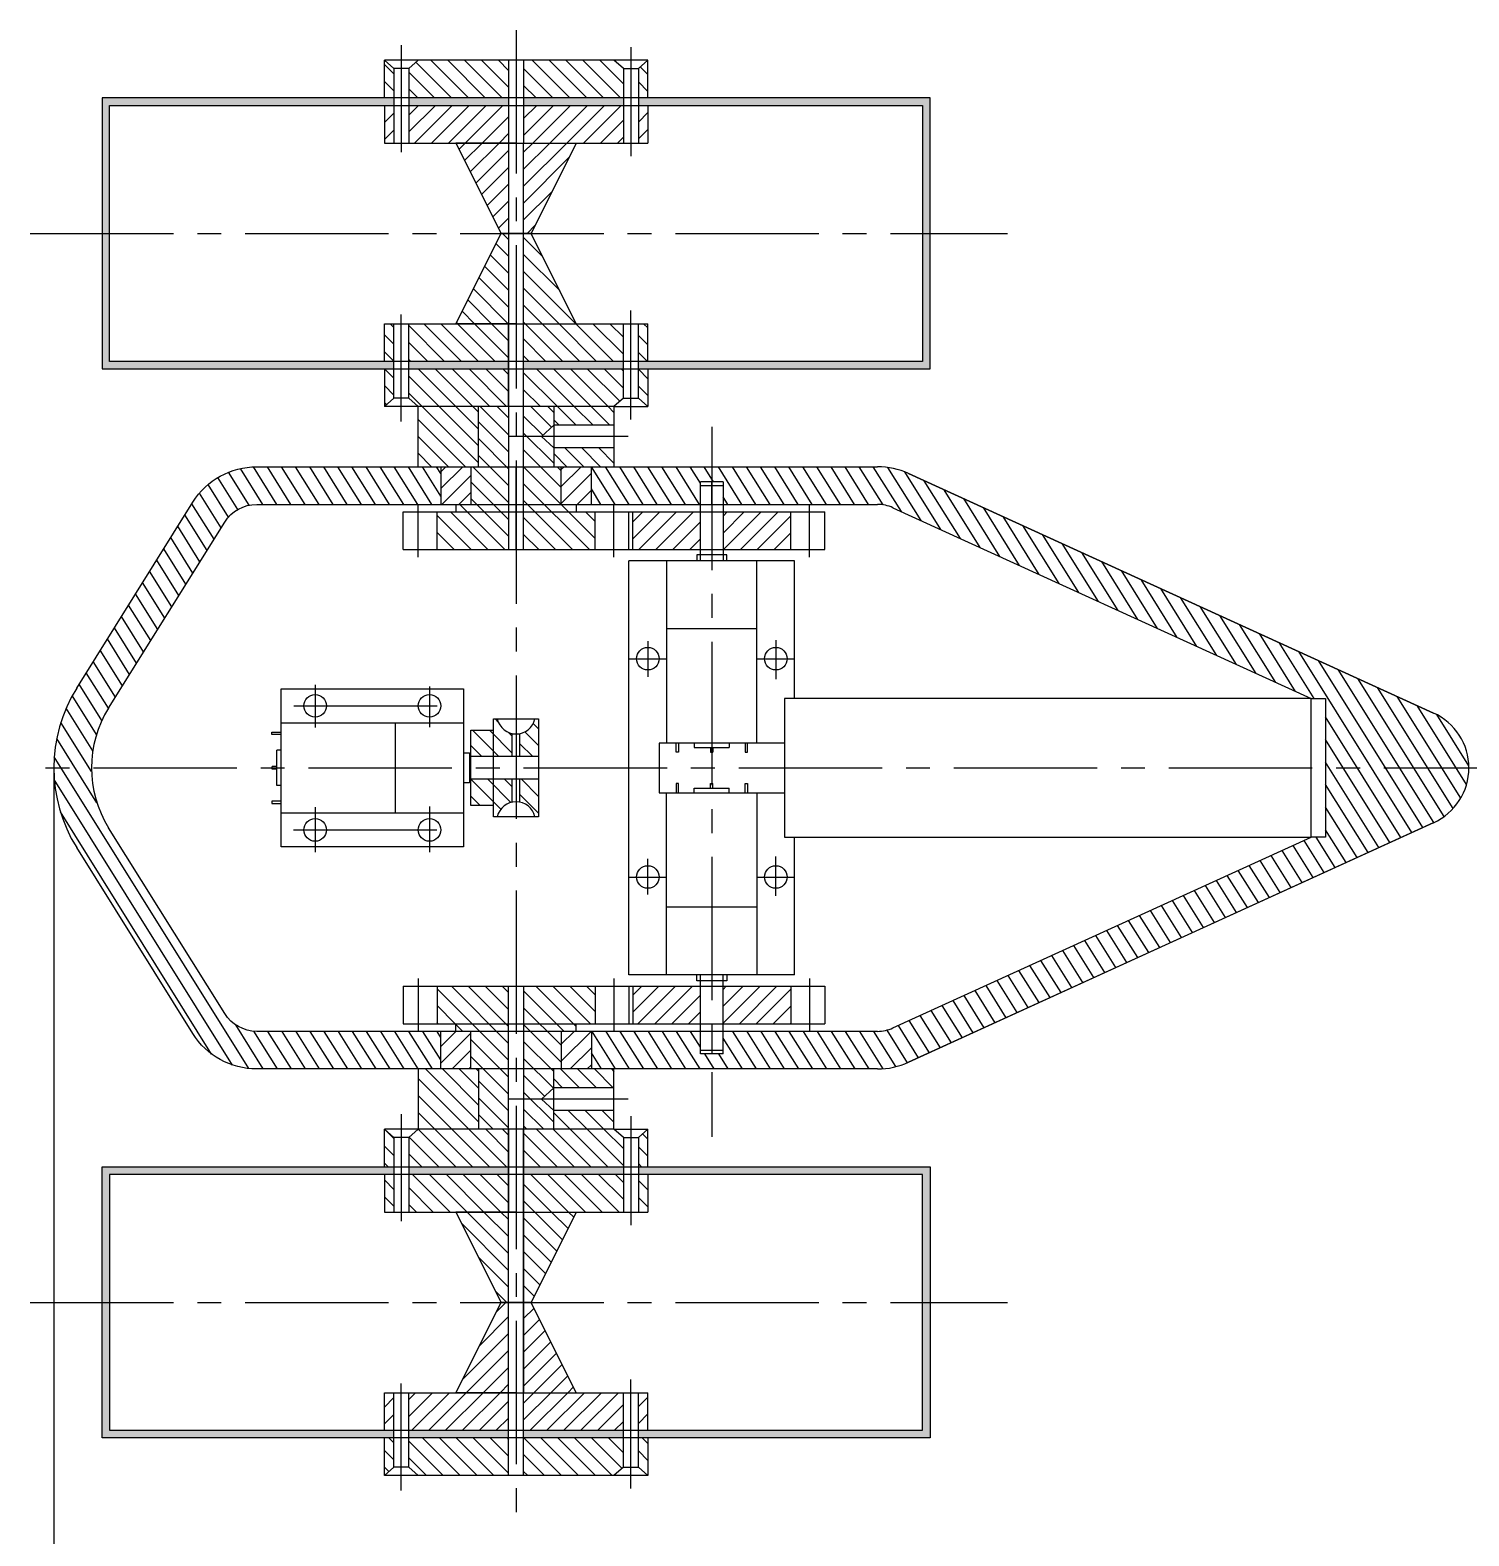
# Model space of a CAD drawing. Header units: millimetres. Extents: x 0 to 1027, y 0 to 420.
# Drawn here: x 74.6 to 265.8, y 188.4 to 388.4 of the extents above; entities that cross this region are included whole.
import ezdxf

# ---------------------------------------------------------------- set-up
doc = ezdxf.new("R2010")
doc.units = ezdxf.units.MM
doc.linetypes.add('CENTER2', pattern=[28.575000000000003, 19.05, -3.175, 3.175, -3.175])
doc.layers.add('0.18C', color=1, linetype='CENTER2')
doc.layers.add('0.5', color=3, linetype='Continuous')
pattern_1 = [(45, (-180.9063778926884, 154.3493719198204), (-1.122532015133644, 1.122532015133644), [])]
pattern_2 = [(135, (-180.9063778926884, 154.3493719198204), (-1.122532015133644, -1.122532015133644), [])]
pattern_3 = [(135, (-128.2977719650407, 154.3493719198204), (-1.122532015133644, -1.122532015133644), [])]

msp = doc.modelspace()

# ---------------------------------------------------------------- hatches: boundary and pattern name
at = {"layer": '0.5', "true_color": 0xf4ee51}
h = msp.add_hatch(dxfattribs=at)
h.set_pattern_fill('ANSI31', color=41, scale=0.5, angle=90)
h.set_pattern_definition(pattern_2)
h.paths.add_polyline_path([(138.1871593259129, 379.4059710360043), (124.9371593259129, 379.4059710360043), (124.9371593259129, 383.2948599248932), (126.1871593259129, 384.4059710360043), (138.1871593259129, 384.4059710360043)])
h.paths.add_polyline_path([(122.9371593259129, 379.4059710360043), (121.6871593259129, 379.4059710360043), (121.6871593259129, 384.4059710360043), (122.9371593259129, 383.2948599248932)])
h.paths.add_polyline_path([(153.4371593259129, 379.4059710360043), (140.1871593259129, 379.4059710360043), (140.1871593259129, 384.4059710360043), (152.1871593259129, 384.4059710360043), (153.4371593259129, 383.2948599248932)])
h.paths.add_polyline_path([(156.6871593259129, 379.4059710360043), (155.4371593259129, 379.4059710360043), (155.4371593259129, 383.2948599248932), (156.6871593259129, 384.4059710360043)])
at = {"layer": '0.5', "true_color": 0x000000}
h = msp.add_hatch(color=18, dxfattribs=at)
h.dxf.hatch_style = 1
h.paths.add_polyline_path([(122.9371593259129, 344.4059710360043), (85.18715932591294, 344.4059710360043), (85.18715932591294, 361.4059710360043), (84.18715932591294, 361.4059710360043), (84.18715932591294, 343.4059710360043), (122.9371593259129, 343.4059710360043)])
h.paths.add_polyline_path([(138.1871593259129, 344.4059710360043), (124.9371593259129, 344.4059710360043), (124.9371593259129, 343.4059710360043), (138.1871593259129, 343.4059710360043)])
h.paths.add_polyline_path([(153.4371593259129, 344.4059710360043), (140.1871593259129, 344.4059710360043), (140.1871593259129, 343.4059710360043), (153.4371593259129, 343.4059710360043)])
h.paths.add_polyline_path([(194.1871593259129, 361.4059710360043), (193.1871593259129, 361.4059710360043), (193.1871593259129, 344.4059710360043), (155.4371593259129, 344.4059710360043), (155.4371593259129, 343.4059710360043), (194.1871593259129, 343.4059710360043)])
h.paths.add_polyline_path([(194.1871593259129, 379.4059710360043), (155.4371593259129, 379.4059710360043), (155.4371593259129, 378.4059710360043), (193.1871593259129, 378.4059710360043), (193.1871593259129, 361.4059710360043), (194.1871593259129, 361.4059710360043)])
h.paths.add_polyline_path([(153.4371593259129, 379.4059710360043), (140.1871593259129, 379.4059710360043), (140.1871593259129, 378.4059710360043), (153.4371593259129, 378.4059710360043)])
h.paths.add_polyline_path([(138.1871593259129, 379.4059710360043), (124.9371593259129, 379.4059710360043), (124.9371593259129, 378.4059710360043), (138.1871593259129, 378.4059710360043)])
h.paths.add_polyline_path([(122.9371593259129, 379.4059710360043), (84.18715932591294, 379.4059710360043), (84.18715932591294, 361.4059710360043), (85.18715932591294, 361.4059710360043), (85.18715932591294, 378.4059710360043), (122.9371593259129, 378.4059710360043)])
at = {"layer": '0.5'}
h = msp.add_hatch(dxfattribs=at)
h.set_pattern_fill('ANSI31', color=1, scale=0.5)
h.set_pattern_definition(pattern_1)
h.paths.add_polyline_path([(138.1871593259129, 373.4059710360043), (124.9371593259129, 373.4059710360043), (124.9371593259129, 378.4059710360043), (138.1871593259129, 378.4059710360043)])
h.paths.add_polyline_path([(122.9371593259129, 373.4059710360043), (121.6871593259129, 373.4059710360043), (121.6871593259129, 378.4059710360043), (122.9371593259129, 378.4059710360043)])
h.paths.add_polyline_path([(153.4371593259129, 373.4059710360043), (140.1871593259129, 373.4059710360043), (140.1871593259129, 378.4059710360043), (153.4371593259129, 378.4059710360043)])
h.paths.add_polyline_path([(156.6871593259129, 373.4059710360043), (155.4371593259129, 373.4059710360043), (155.4371593259129, 378.4059710360043), (156.6871593259129, 378.4059710360043)])
h = msp.add_hatch(dxfattribs=at)
h.set_pattern_fill('ANSI31', color=1, scale=0.5)
h.set_pattern_definition(pattern_1)
h.paths.add_polyline_path([(137.1871593259129, 361.4059710360043), (138.1871593259129, 361.4059710360043), (138.1871593259129, 373.4059710360043), (131.1871593259129, 373.4059710360043)])
h.paths.add_polyline_path([(140.1871593259129, 373.4059710360043), (140.1871593259129, 361.4059710360043), (141.1871593259129, 361.4059710360043), (147.1871593259129, 373.4059710360043)])
h = msp.add_hatch(dxfattribs=at)
h.set_pattern_fill('ANSI31', color=1, scale=0.5, angle=90)
h.set_pattern_definition(pattern_2)
h.paths.add_polyline_path([(141.1871593259129, 361.4059710360043), (140.1871593259129, 361.4059710360043), (140.1871593259129, 349.4059710360043), (147.1871593259129, 349.4059710360043)])
h.paths.add_polyline_path([(131.1871593259129, 349.4059710360043), (138.1871593259129, 349.4059710360043), (138.1871593259129, 361.4059710360043), (137.1871593259129, 361.4059710360043)])
h = msp.add_hatch(dxfattribs=at)
h.set_pattern_fill('ANSI31', color=1, scale=0.5, angle=90)
h.set_pattern_definition(pattern_2)
h.paths.add_polyline_path([(124.9371593259129, 344.4059710360043), (138.1871593259129, 344.4059710360043), (138.1871593259129, 349.4059710360043), (124.9371593259129, 349.4059710360043)])
h.paths.add_polyline_path([(121.6871593259129, 344.4059710360043), (122.9371593259129, 344.4059710360043), (122.9371593259129, 349.4059710360043), (121.6871593259129, 349.4059710360043)])
h.paths.add_polyline_path([(140.1871593259129, 349.4059710360043), (140.1871593259129, 344.4059710360043), (153.4371593259129, 344.4059710360043), (153.4371593259129, 349.4059710360043)])
h.paths.add_polyline_path([(156.6871593259129, 349.4059710360043), (155.4371593259129, 349.4059710360043), (155.4371593259129, 344.4059710360043), (156.6871593259129, 344.4059710360043)])
at = {"layer": '0.5', "true_color": 0xf4ee51}
h = msp.add_hatch(dxfattribs=at)
h.set_pattern_fill('ANSI31', color=41, scale=0.5, angle=90)
h.set_pattern_definition(pattern_2)
h.paths.add_polyline_path([(138.1871593259129, 338.4059710360043), (138.1871593259129, 343.4059710360043), (124.9371593259129, 343.4059710360043), (124.9371593259129, 339.5170821471154), (126.1871593259129, 338.4059710360043)])
h.paths.add_polyline_path([(122.9371593259129, 343.4059710360043), (121.6871593259129, 343.4059710360043), (121.6871593259129, 338.4059710360043), (122.9371593259129, 339.5170821471154)])
h.paths.add_polyline_path([(152.1871593259129, 338.4059710360043), (153.4371593259129, 339.5170821471154), (153.4371593259129, 343.4059710360043), (140.1871593259129, 343.4059710360043), (140.1871593259129, 338.4059710360043)])
h.paths.add_polyline_path([(156.6871593259129, 343.4059710360043), (155.4371593259129, 343.4059710360043), (155.4371593259129, 339.5170821471154), (156.6871593259129, 338.4059710360043)])
h = msp.add_hatch(dxfattribs=at)
h.set_pattern_fill('ANSI31', color=41, scale=0.5, angle=90)
h.set_pattern_definition(pattern_2)
h.paths.add_polyline_path([(126.1871593259129, 338.4059710360043), (126.1871593259129, 330.4059710360043), (134.1871593259129, 330.4059710360043), (134.1871593259129, 338.4059710360043)])
h.paths.add_polyline_path([(152.1871593259129, 335.9059710360043), (152.1871593259129, 338.4059710360043), (144.1871593259129, 338.4059710360043), (144.1871593259129, 335.9059710360043)])
h.paths.add_polyline_path([(149.1871593259129, 330.4059710360043), (152.1871593259129, 330.4059710360043), (152.1871593259129, 332.9059710360043), (144.1871593259129, 332.9059710360043), (144.1871593259129, 330.4059710360043), (145.1871593259129, 330.4059710360043)])
at = {"layer": '0.5', "true_color": 0xcd2027}
h = msp.add_hatch(dxfattribs=at)
h.set_pattern_fill('ANSI31', color=242, scale=0.5, angle=90)
h.set_pattern_definition(pattern_3)
h.paths.add_polyline_path([(149.6871593259129, 324.4059710360043), (140.1871593259129, 324.4059710360043), (140.1871593259129, 319.4059710360043), (149.6871593259129, 319.4059710360043)])
h.paths.add_polyline_path([(138.1871593259129, 324.4059710360043), (128.6871593259129, 324.4059710360043), (128.6871593259129, 319.4059710360043), (138.1871593259129, 319.4059710360043)])
h.paths.add_polyline_path([(138.1871593259129, 325.4059710360043), (131.1871593259129, 325.4059710360043), (131.1871593259129, 324.4059710360043), (138.1871593259129, 324.4059710360043)])
h.paths.add_polyline_path([(147.1871593259129, 325.4059710360043), (145.1871593259129, 325.4059710360043), (140.1871593259129, 325.4059710360043), (140.1871593259129, 324.4059710360043), (147.1871593259129, 324.4059710360043)])
h.paths.add_polyline_path([(145.1871593259129, 330.4059710360043), (143.1871593259129, 330.4059710360043), (140.1871593259129, 330.4059710360043), (140.1871593259129, 325.4059710360043), (145.1871593259129, 325.4059710360043)])
h.paths.add_polyline_path([(138.1871593259129, 330.4059710360043), (133.1871593259129, 330.4059710360043), (133.1871593259129, 325.4059710360043), (138.1871593259129, 325.4059710360043)])
h.paths.add_polyline_path([(138.1871593259129, 338.4059710360043), (134.1871593259129, 338.4059710360043), (134.1871593259129, 330.4059710360043), (138.1871593259129, 330.4059710360043)])
h.paths.add_polyline_path([(144.1871593259129, 332.9059710360043), (142.5449065722478, 334.4059710360043), (140.1871593259129, 334.4059710360043), (140.1871593259129, 330.4059710360043), (143.1871593259129, 330.4059710360043), (144.1871593259129, 330.4059710360043)])
h.paths.add_polyline_path([(144.1871593259129, 338.4059710360043), (140.1871593259129, 338.4059710360043), (140.1871593259129, 334.4059710360043), (142.5449065722478, 334.4059710360043), (144.1871593259129, 335.9059710360043)])
at = {"layer": '0.5', "true_color": 0x4554a5}
h = msp.add_hatch(dxfattribs=at)
h.set_pattern_fill('ANSI31', color=175, scale=0.5, angle=77.00000000000001)
h.set_pattern_definition([(122, (0, 0), (-1.346276352648326, -0.841246831970213), [])])
h.paths.add_polyline_path([(191.3373837678327, 329.5040827676601, 0.1074020006057244), (187.187159325913, 330.4059710360043), (165.1871593259129, 330.4059710360043), (165.1871593259129, 328.4059710360043), (166.6871593259129, 328.4059710360043), (166.6871593259129, 325.4059710360043), (187.187159325913, 325.4059710360043, -0.1074019859221946), (189.2622712827349, 324.9550270223222), (244.8324175116995, 299.6059710360043), (246.7327292786413, 299.6059710360043), (246.7327292786413, 290.4059710360043), (265.7721121560544, 290.4059710360043, 0.2940301988477433), (261.0846113391033, 297.6879590312087)])
h.paths.add_polyline_path([(163.6871593259129, 328.4059710360043), (165.1871593259129, 328.4059710360043), (165.1871593259129, 330.4059710360043), (149.1871593259129, 330.4059710360043), (149.1871593259129, 325.4059710360043), (163.6871593259129, 325.4059710360043)])
h.paths.add_polyline_path([(129.1871593259129, 330.4059710360043), (104.7296357409834, 330.4059710360043, 0.2585925248373392), (96.24965270093251, 325.705960436036), (80.81214607595254, 301.0059498360678, 0.1405647873997137), (77.77211215605436, 290.4059710360043), (82.77211215605436, 290.4059710360043, -0.1405647873997138), (85.05213759597801, 298.3559551360519), (100.489644220958, 323.0559657360202, -0.2585925248373389), (104.7296357409834, 325.4059710360043), (129.1871593259129, 325.4059710360043)])
h.paths.add_polyline_path([(129.1871593259129, 255.4059710360043), (104.7296357409834, 255.4059710360043, -0.258592524837339), (100.489644220958, 257.7559763359884), (85.052137595978, 282.4559869359567, -0.1405647873997134), (82.77211215605438, 290.4059710360043), (77.77211215605436, 290.4059710360043, 0.1405647873997135), (80.81214607595254, 279.8059922359408), (96.2496527009325, 255.1059816359726, 0.2585925248373386), (104.7296357409834, 250.4059710360043), (129.1871593259129, 250.4059710360043)])
h.paths.add_polyline_path([(261.0999683849074, 283.130988361105, 0.2934572043511554), (265.7721121560544, 290.4059710360043), (246.7327292786413, 290.4059710360043), (246.7327292786413, 281.2059710360043), (244.8324175116999, 281.2059710360043), (189.2622712827348, 255.8569150496864, -0.1074019859221948), (187.1871593259129, 255.4059710360042), (166.6871593259129, 255.4059710360042), (166.6871593259129, 252.4059710360043), (165.1871593259129, 252.4059710360043), (165.1871593259129, 250.4059710360043), (187.1871593259129, 250.4059710360043, 0.1074020006057245), (191.3373837678326, 251.3078593043485)])
h.paths.add_polyline_path([(163.6871593259129, 255.4059710360043), (149.1871593259129, 255.4059710360043), (149.1871593259129, 250.4059710360043), (165.1871593259129, 250.4059710360043), (165.1871593259129, 252.4059710360043), (163.6871593259129, 252.4059710360043)])
at = {"layer": '0.5'}
h = msp.add_hatch(dxfattribs=at)
h.set_pattern_fill('ANSI31', color=1, scale=0.5)
h.set_pattern_definition(pattern_1)
h.paths.add_polyline_path([(133.1871593259129, 330.4059710360043), (129.1871593259129, 330.4059710360043), (129.1871593259129, 325.4059710360043), (133.1871593259129, 325.4059710360043)])
h.paths.add_polyline_path([(149.1871593259129, 330.4059710360043), (145.1871593259129, 330.4059710360043), (145.1871593259129, 325.4059710360043), (149.1871593259129, 325.4059710360043)])
h = msp.add_hatch(dxfattribs=at)
h.set_pattern_fill('ANSI31', color=1, scale=0.5, angle=180)
h.set_pattern_definition([(225, (0, 0), (1.122532015133644, -1.122532015133644), [])])
h.paths.add_polyline_path([(163.6871593259129, 261.4059710360043), (154.6871593259129, 261.4059710360043), (154.6871593259129, 256.4059710360043), (163.6871593259129, 256.4059710360043)])
h.paths.add_polyline_path([(175.6871593259129, 261.4059710360043), (166.6871593259129, 261.4059710360043), (166.6871593259129, 256.4059710360043), (175.6871593259129, 256.4059710360043)])
h.paths.add_polyline_path([(163.6871593259129, 324.4059710360043), (154.6871593259129, 324.4059710360043), (154.6871593259129, 319.4059710360043), (163.6871593259129, 319.4059710360043)])
h.paths.add_polyline_path([(175.6871593259129, 324.4059710360043), (166.6871593259129, 324.4059710360043), (166.6871593259129, 319.4059710360043), (175.6871593259129, 319.4059710360043)])
at = {"layer": '0.5', "true_color": 0xcd2027}
h = msp.add_hatch(dxfattribs=at)
h.set_pattern_fill('ANSI31', color=242, scale=0.5, angle=90)
h.set_pattern_definition([(135, (0, 0), (-1.122532015133644, -1.122532015133644), [])])
h.paths.add_polyline_path([(136.1871593259129, 295.4059710360044), (133.1871593259129, 295.4059710360043), (133.1871593259129, 291.9059710360043), (136.1871593259129, 291.9059710360043)])
h.paths.add_polyline_path([(138.6871593259129, 294.9552248781439, -0.2965351654086273), (136.6871593259129, 296.9059710360043), (136.1871593259129, 296.9059710360043), (136.1871593259129, 291.9059710360043), (138.687159325913, 291.9059710360043)])
h.paths.add_polyline_path([(142.1871593259129, 296.9059710360043), (141.6871593259129, 296.9059710360043, -0.2965351654086271), (139.6871593259129, 294.9552248781439), (139.6871593259129, 291.9059710360043), (142.1871593259129, 291.9059710360043)])
h.paths.add_polyline_path([(136.1871593259129, 288.9059710360043), (133.1871593259129, 288.9059710360043), (133.1871593259129, 285.4059710360043), (136.1871593259129, 285.4059710360043)])
h.paths.add_polyline_path([(138.6871593259131, 288.9059710360043), (136.1871593259129, 288.9059710360043), (136.1871593259129, 285.4059710360043), (136.1871593259129, 283.9059710360044), (136.6871593259129, 283.9059710360044, -0.2965351654086277), (138.687159325913, 285.8567171938647)])
h.paths.add_polyline_path([(142.1871593259129, 288.9059710360043), (139.6871593259129, 288.9059710360043), (139.6871593259129, 285.8567171938647, -0.2965351654086268), (141.6871593259129, 283.9059710360043), (142.1871593259129, 283.9059710360043)])
h = msp.add_hatch(dxfattribs=at)
h.set_pattern_fill('ANSI31', color=242, scale=0.5, angle=90)
h.set_pattern_definition(pattern_3)
h.paths.add_polyline_path([(149.6871593259129, 261.4059710360043), (140.1871593259129, 261.4059710360043), (140.1871593259129, 256.4059710360043), (149.6871593259129, 256.4059710360043)])
h.paths.add_polyline_path([(138.1871593259129, 261.4059710360043), (128.6871593259129, 261.4059710360043), (128.6871593259129, 256.4059710360043), (138.1871593259129, 256.4059710360043)])
h.paths.add_polyline_path([(138.1871593259129, 256.4059710360043), (131.1871593259129, 256.4059710360043), (131.1871593259129, 255.4059710360043), (138.1871593259129, 255.4059710360043)])
h.paths.add_polyline_path([(147.1871593259129, 256.4059710360043), (140.1871593259129, 256.4059710360043), (140.1871593259129, 255.4059710360043), (147.1871593259129, 255.4059710360043)])
h.paths.add_polyline_path([(138.1871593259129, 255.4059710360043), (133.1871593259129, 255.4059710360043), (133.1871593259129, 250.4059710360043), (138.1871593259129, 250.4059710360043)])
h.paths.add_polyline_path([(145.1871593259129, 255.4059710360043), (140.1871593259129, 255.4059710360043), (140.1871593259129, 250.4059710360043), (145.1871593259129, 250.4059710360043)])
h.paths.add_polyline_path([(138.1871593259129, 250.4059710360043), (134.1871593259129, 250.4059710360043), (134.1871593259129, 242.4059710360043), (138.1871593259129, 242.4059710360043)])
h.paths.add_polyline_path([(144.1871593259129, 250.4059710360043), (140.1871593259129, 250.4059710360043), (140.1871593259129, 246.4059710360043), (142.5449065722478, 246.4059710360043), (144.1871593259129, 247.9059710360043)])
h.paths.add_polyline_path([(144.1871593259129, 244.9059710360043), (142.5449065722478, 246.4059710360043), (140.1871593259129, 246.4059710360043), (140.1871593259129, 242.4059710360043), (144.1871593259129, 242.4059710360043)])
at = {"layer": '0.5'}
h = msp.add_hatch(dxfattribs=at)
h.set_pattern_fill('ANSI31', color=1, scale=0.5)
h.set_pattern_definition(pattern_1)
h.paths.add_polyline_path([(133.1871593259129, 250.4059710360043), (129.1871593259129, 250.4059710360043), (129.1871593259129, 255.4059710360043), (133.1871593259129, 255.4059710360043)])
h.paths.add_polyline_path([(149.1871593259129, 250.4059710360043), (145.1871593259129, 250.4059710360043), (145.1871593259129, 255.4059710360043), (149.1871593259129, 255.4059710360043)])
at = {"layer": '0.5', "true_color": 0xf4ee51}
h = msp.add_hatch(dxfattribs=at)
h.set_pattern_fill('ANSI31', color=41, scale=0.5, angle=90)
h.set_pattern_definition(pattern_2)
h.paths.add_polyline_path([(126.1871593259129, 242.4059710360043), (126.1871593259129, 250.4059710360043), (134.1871593259129, 250.4059710360043), (134.1871593259129, 242.4059710360043)])
h.paths.add_polyline_path([(152.1871593259129, 244.9059710360043), (152.1871593259129, 242.4059710360043), (144.1871593259129, 242.4059710360043), (144.1871593259129, 244.9059710360043)])
h.paths.add_polyline_path([(149.1871593259129, 250.4059710360043), (152.1871593259129, 250.4059710360043), (152.1871593259129, 247.9059710360043), (144.1871593259129, 247.9059710360043), (144.1871593259129, 250.4059710360043), (145.1871593259129, 250.4059710360043)])
h = msp.add_hatch(dxfattribs=at)
h.set_pattern_fill('ANSI31', color=41, scale=0.5, angle=90)
h.set_pattern_definition(pattern_2)
h.paths.add_polyline_path([(126.1871593259129, 242.4059710360043), (124.9371593259129, 241.2948599248932), (124.9371593259129, 237.4059710360043), (138.1871593259129, 237.4059710360043), (138.1871593259129, 242.4059710360043)])
h.paths.add_polyline_path([(122.9371593259129, 241.2948599248932), (121.6871593259129, 242.4059710360043), (121.6871593259129, 237.4059710360043), (122.9371593259129, 237.4059710360043)])
h.paths.add_polyline_path([(140.1871593259129, 242.4059710360043), (140.1871593259129, 237.4059710360043), (153.4371593259129, 237.4059710360043), (153.4371593259129, 241.2948599248932), (152.1871593259129, 242.4059710360043)])
h.paths.add_polyline_path([(156.6871593259129, 242.4059710360043), (155.4371593259129, 241.2948599248932), (155.4371593259129, 237.4059710360043), (156.6871593259129, 237.4059710360043)])
at = {"layer": '0.5', "true_color": 0x000000}
h = msp.add_hatch(color=18, dxfattribs=at)
h.dxf.hatch_style = 1
h.paths.add_polyline_path([(122.9371593259129, 237.4059710360043), (84.18715932591294, 237.4059710360043), (84.18715932591294, 219.4059710360043), (85.18715932591294, 219.4059710360043), (85.18715932591294, 236.4059710360043), (122.9371593259129, 236.4059710360043)])
h.paths.add_polyline_path([(122.9371593259129, 202.4059710360043), (85.18715932591294, 202.4059710360043), (85.18715932591294, 219.4059710360043), (84.18715932591294, 219.4059710360043), (84.18715932591294, 201.4059710360043), (122.9371593259129, 201.4059710360043)])
h.paths.add_polyline_path([(194.1871593259129, 219.4059710360043), (193.1871593259129, 219.4059710360043), (193.1871593259129, 202.4059710360043), (155.4371593259129, 202.4059710360043), (155.4371593259129, 201.4059710360043), (194.1871593259129, 201.4059710360043)])
h.paths.add_polyline_path([(194.1871593259129, 237.4059710360043), (155.4371593259129, 237.4059710360043), (155.4371593259129, 236.4059710360043), (193.1871593259129, 236.4059710360043), (193.1871593259129, 219.4059710360043), (194.1871593259129, 219.4059710360043)])
h.paths.add_polyline_path([(153.4371593259129, 237.4059710360043), (140.1871593259129, 237.4059710360043), (140.1871593259129, 236.4059710360043), (153.4371593259129, 236.4059710360043)])
h.paths.add_polyline_path([(138.1871593259129, 237.4059710360043), (124.9371593259129, 237.4059710360043), (124.9371593259129, 236.4059710360043), (138.1871593259129, 236.4059710360043)])
h.paths.add_polyline_path([(138.1871593259129, 202.4059710360043), (124.9371593259129, 202.4059710360043), (124.9371593259129, 201.4059710360043), (138.1871593259129, 201.4059710360043)])
h.paths.add_polyline_path([(153.4371593259129, 202.4059710360043), (140.1871593259129, 202.4059710360043), (140.1871593259129, 201.4059710360043), (153.4371593259129, 201.4059710360043)])
at = {"layer": '0.5'}
h = msp.add_hatch(dxfattribs=at)
h.set_pattern_fill('ANSI31', color=1, scale=0.5, angle=90)
h.set_pattern_definition(pattern_2)
h.paths.add_polyline_path([(124.9371593259129, 231.4059710360043), (138.1871593259129, 231.4059710360043), (138.1871593259129, 236.4059710360043), (124.9371593259129, 236.4059710360043)])
h.paths.add_polyline_path([(121.6871593259129, 231.4059710360043), (122.9371593259129, 231.4059710360043), (122.9371593259129, 236.4059710360043), (121.6871593259129, 236.4059710360043)])
h.paths.add_polyline_path([(153.4371593259129, 231.4059710360043), (153.4371593259129, 236.4059710360043), (140.1871593259129, 236.4059710360043), (140.1871593259129, 231.4059710360043)])
h.paths.add_polyline_path([(156.6871593259129, 236.4059710360043), (155.4371593259129, 236.4059710360043), (155.4371593259129, 231.4059710360043), (156.6871593259129, 231.4059710360043)])
h = msp.add_hatch(dxfattribs=at)
h.set_pattern_fill('ANSI31', color=1, scale=0.5, angle=90)
h.set_pattern_definition(pattern_2)
h.paths.add_polyline_path([(147.1871593259129, 231.4059710360043), (140.1871593259129, 231.4059710360043), (140.1871593259129, 219.4059710360043), (141.1871593259129, 219.4059710360043)])
h.paths.add_polyline_path([(137.1871593259129, 219.4059710360043), (138.1871593259129, 219.4059710360043), (138.1871593259129, 231.4059710360043), (131.1871593259129, 231.4059710360043)])
h = msp.add_hatch(dxfattribs=at)
h.set_pattern_fill('ANSI31', color=1, scale=0.5)
h.set_pattern_definition(pattern_1)
h.paths.add_polyline_path([(131.1871593259129, 207.4059710360043), (138.1871593259129, 207.4059710360043), (138.1871593259129, 219.4059710360043), (137.1871593259129, 219.4059710360043)])
h.paths.add_polyline_path([(147.1871593259129, 207.4059710360043), (141.1871593259129, 219.4059710360043), (140.1871593259129, 219.4059710360043), (140.1871593259129, 207.4059710360043)])
h = msp.add_hatch(dxfattribs=at)
h.set_pattern_fill('ANSI31', color=1, scale=0.5)
h.set_pattern_definition(pattern_1)
h.paths.add_polyline_path([(138.1871593259129, 207.4059710360043), (124.9371593259129, 207.4059710360043), (124.9371593259129, 202.4059710360043), (138.1871593259129, 202.4059710360043)])
h.paths.add_polyline_path([(122.9371593259129, 207.4059710360043), (121.6871593259129, 207.4059710360043), (121.6871593259129, 202.4059710360043), (122.9371593259129, 202.4059710360043)])
h.paths.add_polyline_path([(153.4371593259129, 207.4059710360043), (140.1871593259129, 207.4059710360043), (140.1871593259129, 202.4059710360043), (153.4371593259129, 202.4059710360043)])
h.paths.add_polyline_path([(156.6871593259129, 207.4059710360043), (155.4371593259129, 207.4059710360043), (155.4371593259129, 202.4059710360043), (156.6871593259129, 202.4059710360043)])
at = {"layer": '0.5', "true_color": 0xf4ee51}
h = msp.add_hatch(dxfattribs=at)
h.set_pattern_fill('ANSI31', color=41, scale=0.5, angle=90)
h.set_pattern_definition(pattern_2)
h.paths.add_polyline_path([(138.1871593259129, 201.4059710360043), (124.9371593259129, 201.4059710360043), (124.9371593259129, 197.5170821471154), (126.1871593259129, 196.4059710360043), (138.1871593259129, 196.4059710360043)])
h.paths.add_polyline_path([(122.9371593259129, 201.4059710360043), (121.6871593259129, 201.4059710360043), (121.6871593259129, 196.4059710360043), (122.9371593259129, 197.5170821471154)])
h.paths.add_polyline_path([(153.4371593259129, 201.4059710360043), (140.1871593259129, 201.4059710360043), (140.1871593259129, 196.4059710360043), (152.1871593259129, 196.4059710360043), (153.4371593259129, 197.5170821471154)])
h.paths.add_polyline_path([(156.6871593259129, 201.4059710360043), (155.4371593259129, 201.4059710360043), (155.4371593259129, 197.5170821471154), (156.6871593259129, 196.4059710360043)])

# ---------------------------------------------------------------- linework, layer by layer
at = {"layer": '0.18C'}
for p, q in [((139.1871593259129, 388.4037016677385), (139.1871593259129, 188.3836956108362)), ((123.9371593259129, 386.3841856187792), (123.9371593259129, 372.1817568881652)), ((154.4371593259129, 386.1424439346065), (154.4371593259129, 371.6378332625245)), ((74.62517825788564, 361.4059710360043), (204.4633544310618, 361.4059710360043)), ((123.9371593259129, 336.4277564532294), (123.9371593259129, 350.6301851838434)), ((154.4371593259129, 336.6694981374021), (154.4371593259129, 351.1741088094841)), ((154.0787845315153, 334.4059710360043), (138.1871593259129, 334.4059710360043)), ((165.1871593259129, 335.7265836955703), (165.1871593259129, 241.3815989750537)), ((126.1871593259129, 318.4059710360043), (126.1871593259129, 325.4059710360043)), ((152.1871593259129, 318.4059710360043), (152.1871593259129, 325.4059710360043)), ((178.1871593259129, 318.4059710360043), (178.1871593259129, 325.4059710360043)), ((156.6871593259129, 307.2449072025338), (156.6871593259129, 302.4833911042124)), ((173.6871593259129, 307.3889565898935), (173.6871593259129, 302.1682093165145)), ((154.1871593259129, 304.9059710360043), (159.1871593259129, 304.9059710360043)), ((171.1871593259129, 304.9059710360043), (176.1871593259129, 304.9059710360043)), ((112.487159325913, 301.4354860927306), (112.487159325913, 295.7679593819275)), ((127.6871593259129, 301.2042100585732), (127.6871593259129, 295.810924647516)), ((109.6704516469654, 298.6559710360043), (130.2011117135753, 298.6559710360043)), ((25.89158911252889, 290.4059710360043), (321.4749657318589, 290.4059710360043)), ((112.487159325913, 285.2002579946939), (112.487159325913, 279.1895443711073)), ((127.6871593259129, 285.2735562348171), (127.6871593259129, 279.2261902670007)), ((109.6200103606334, 282.1559710360043), (130.1506704272451, 282.1559710360043)), ((156.6871593259129, 273.5670348694748), (156.6871593259129, 278.3285509677962)), ((173.6871593259129, 273.4229854821151), (173.6871593259129, 278.6437327554941)), ((154.1871593259129, 275.9059710360043), (159.1871593259129, 275.9059710360043)), ((171.1871593259129, 275.9059710360043), (176.1871593259129, 275.9059710360043)), ((126.1871593259129, 262.4059710360043), (126.1871593259129, 255.4059710360043)), ((152.1871593259129, 262.4059710360043), (152.1871593259129, 255.4059710360043)), ((178.1871593259129, 262.4059710360043), (178.1871593259129, 255.4059710360043)), ((154.0787845315153, 246.4059710360043), (138.1871593259129, 246.4059710360043)), ((123.9371593259129, 244.3841856187792), (123.9371593259129, 230.1817568881652)), ((154.4371593259129, 244.1424439346065), (154.4371593259129, 229.6378332625245)), ((74.62517825788564, 219.4059710360043), (204.4633544310618, 219.4059710360043)), ((123.9371593259129, 194.4277564532294), (123.9371593259129, 208.6301851838434)), ((154.4371593259129, 194.6694981374021), (154.4371593259129, 209.1741088094841))]:
    msp.add_line(p, q, dxfattribs=at)
at = {"layer": '0.5'}
for p, q in [((156.6871593259129, 384.4059710360043), (121.6871593259129, 384.4059710360043)), ((121.6871593259129, 379.4059710360043), (121.6871593259129, 384.4059710360043)), ((122.9371593259129, 383.2948599248932), (121.6871593259129, 384.4059710360043)), ((124.9371593259129, 383.2948599248932), (126.1871593259129, 384.4059710360043)), ((138.1871593259129, 384.4059710360043), (138.1871593259129, 373.4059710360043)), ((140.1871593259129, 384.4059710360043), (140.1871593259129, 373.4059710360043)), ((153.4371593259129, 383.2948599248932), (152.1871593259129, 384.4059710360043)), ((155.4371593259129, 383.2948599248932), (156.6871593259129, 384.4059710360043)), ((156.6871593259129, 379.4059710360043), (156.6871593259129, 384.4059710360043)), ((122.9371593259129, 383.2948599248932), (122.9371593259129, 373.4059710360043)), ((124.9371593259129, 383.2948599248932), (122.9371593259129, 383.2948599248932)), ((124.9371593259129, 383.2948599248932), (124.9371593259129, 373.4059710360043)), ((153.4371593259129, 383.2948599248932), (153.4371593259129, 373.4059710360043)), ((153.4371593259129, 383.2948599248932), (155.4371593259129, 383.2948599248932)), ((155.4371593259129, 383.2948599248932), (155.4371593259129, 373.4059710360043)), ((194.1871593259129, 379.4059710360043), (84.18715932591294, 379.4059710360043)), ((84.18715932591294, 379.4059710360043), (84.18715932591294, 343.4059710360043)), ((121.6871593259129, 378.4059710360043), (121.6871593259129, 373.4059710360043)), ((156.6871593259129, 378.4059710360043), (156.6871593259129, 373.4059710360043)), ((194.1871593259129, 343.4059710360043), (194.1871593259129, 379.4059710360043)), ((121.6871593259129, 373.4059710360043), (156.6871593259129, 373.4059710360043)), ((139.1871593259129, 373.4059710360043), (131.1871593259129, 373.4059710360043)), ((131.1871593259129, 373.4059710360043), (137.1871593259129, 361.4059710360043)), ((138.1871593259129, 373.4059710360043), (138.1871593259129, 319.4059710360043)), ((138.1871593259129, 373.4059710360043), (138.1871593259129, 349.4059710360043)), ((139.1871593259129, 373.4059710360043), (147.1871593259129, 373.4059710360043)), ((140.1871593259129, 319.4059710360043), (140.1871593259129, 373.4059710360043)), ((140.1871593259129, 349.4059710360043), (140.1871593259129, 373.4059710360043)), ((147.1871593259129, 373.4059710360043), (141.1871593259129, 361.4059710360043)), ((131.1871593259129, 349.4059710360043), (137.1871593259129, 361.4059710360043)), ((141.1871593259129, 361.4059710360043), (137.1871593259129, 361.4059710360043)), ((147.1871593259129, 349.4059710360043), (141.1871593259129, 361.4059710360043)), ((121.6871593259129, 349.4059710360043), (156.6871593259129, 349.4059710360043)), ((121.6871593259129, 344.4059710360043), (121.6871593259129, 349.4059710360043)), ((122.9371593259129, 339.5170821471154), (122.9371593259129, 349.4059710360043)), ((124.9371593259129, 339.5170821471154), (124.9371593259129, 349.4059710360043)), ((139.1871593259129, 349.4059710360043), (131.1871593259129, 349.4059710360043)), ((138.1871593259129, 338.4059710360043), (138.1871593259129, 349.4059710360043)), ((139.1871593259129, 349.4059710360043), (147.1871593259129, 349.4059710360043)), ((140.1871593259129, 338.4059710360043), (140.1871593259129, 349.4059710360043)), ((153.4371593259129, 339.5170821471154), (153.4371593259129, 349.4059710360043)), ((155.4371593259129, 339.5170821471154), (155.4371593259129, 349.4059710360043)), ((156.6871593259129, 344.4059710360043), (156.6871593259129, 349.4059710360043)), ((84.18715932591294, 343.4059710360043), (194.1871593259129, 343.4059710360043)), ((121.6871593259129, 343.4059710360043), (121.6871593259129, 338.4059710360043)), ((156.6871593259129, 343.4059710360043), (156.6871593259129, 338.4059710360043)), ((122.9371593259129, 339.5170821471154), (121.6871593259129, 338.4059710360043)), ((139.1871593259129, 338.4059710360043), (121.6871593259129, 338.4059710360043)), ((124.9371593259129, 339.5170821471154), (122.9371593259129, 339.5170821471154)), ((124.9371593259129, 339.5170821471154), (126.1871593259129, 338.4059710360043)), ((126.1871593259129, 330.4059710360043), (126.1871593259129, 338.4059710360043)), ((152.1871593259129, 338.4059710360043), (126.1871593259129, 338.4059710360043)), ((134.1871593259129, 330.4059710360043), (134.1871593259129, 338.4059710360043)), ((144.1871593259129, 338.4059710360043), (144.1871593259129, 330.4059710360043)), ((153.4371593259129, 339.5170821471154), (152.1871593259129, 338.4059710360043)), ((152.1871593259129, 338.4059710360043), (152.1871593259129, 330.4059710360043)), ((152.1871593259129, 338.4059710360043), (156.6871593259129, 338.4059710360043)), ((153.4371593259129, 339.5170821471154), (155.4371593259129, 339.5170821471154)), ((155.4371593259129, 339.5170821471154), (156.6871593259129, 338.4059710360043)), ((142.5449065722478, 334.4059710360043), (144.1871593259129, 335.9059710360043)), ((144.1871593259129, 332.9059710360043), (142.5449065722478, 334.4059710360043)), ((152.1871593259129, 335.9059710360043), (144.1871593259129, 335.9059710360043)), ((152.1871593259129, 332.9059710360043), (144.1871593259129, 332.9059710360043)), ((139.1871593259129, 319.4059710360043), (139.1871593259129, 330.4059710360043)), ((166.6871593259129, 328.4059710360043), (163.6871593259129, 328.4059710360043)), ((163.6871593259129, 317.9059710360043), (163.6871593259129, 328.4059710360043)), ((165.1871593259129, 325.4059710360043), (165.1871593259129, 328.4059710360043)), ((166.6871593259129, 328.4059710360043), (166.6871593259129, 317.9059710360043)), ((261.0846113391013, 297.6879590312096), (191.3373837678326, 329.5040827676601)), ((191.3373837678326, 329.5040827676601), (261.0922912869694, 297.6844606141129)), ((124.1871593259129, 319.4059710360043), (124.1871593259129, 324.4059710360043)), ((124.1871593259129, 324.4059710360043), (180.1871593259129, 324.4059710360043)), ((128.6871593259129, 319.4059710360043), (128.6871593259129, 324.4059710360043)), ((131.1871593259129, 325.4059710360043), (131.1871593259129, 324.4059710360043)), ((147.1871593259129, 325.4059710360043), (147.1871593259129, 324.4059710360043)), ((149.6871593259129, 319.4059710360043), (149.6871593259129, 324.4059710360043)), ((154.1871593259129, 319.4059710360043), (154.1871593259129, 324.4059710360043)), ((154.6871593259129, 319.4059710360043), (154.6871593259129, 324.4059710360043)), ((175.6871593259129, 319.4059710360043), (175.6871593259129, 324.4059710360043)), ((180.1871593259129, 319.4059710360043), (180.1871593259129, 324.4059710360043)), ((189.2622718110107, 324.9550267813422), (244.8324175116998, 299.6059710360042)), ((124.1871593259129, 319.4059710360043), (180.1871593259129, 319.4059710360043)), ((167.1871593259129, 318.7059710360043), (163.1871593259129, 318.7059710360043)), ((163.1871593259129, 318.7059710360043), (163.1871593259129, 317.9059710360043)), ((167.1871593259129, 317.9059710360043), (167.1871593259129, 318.7059710360043)), ((176.1871593259129, 317.9059710360043), (154.1871593259129, 317.9059710360043)), ((154.1871593259129, 262.9059710360043), (154.1871593259129, 317.9059710360043)), ((176.1871593259129, 299.6059710360043), (176.1871593259129, 317.9059710360043)), ((159.1871593259129, 308.9059710360043), (171.1871593259129, 308.9059710360043)), ((107.987159325913, 296.4059710360043), (107.987159325913, 300.9059710360043)), ((107.987159325913, 300.9059710360043), (132.1871593259129, 300.9059710360043)), ((132.1871593259129, 300.9059710360043), (132.1871593259129, 296.4059710360043)), ((244.8324175116998, 299.6059710360043), (174.8324175116998, 299.6059710360043)), ((174.8324175116998, 299.6059710360043), (174.8324175116998, 281.2059710360044)), ((244.8324175116998, 281.2059710360043), (244.8324175116998, 299.6059710360043)), ((244.8324175116995, 299.6059710360043), (246.7327292786413, 299.6059710360043)), ((246.7327292786413, 299.6059710360043), (246.7327292786413, 281.2059710360043)), ((107.987159325913, 284.4059710360043), (107.987159325913, 296.4059710360043)), ((123.1871593259129, 284.4059710360043), (123.1871593259129, 296.4059710360043)), ((132.1871593259129, 296.4059710360043), (132.1871593259129, 284.4059710360043)), ((136.1871593259129, 283.9059710360043), (136.1871593259129, 296.9059710360043)), ((136.1871593259129, 296.9059710360043), (142.1871593259129, 296.9059710360043)), ((142.1871593259129, 296.9059710360043), (142.1871593259129, 283.9059710360043)), ((133.1871593259129, 285.4059710360043), (133.1871593259129, 295.4059710360043)), ((133.1871593259129, 295.4059710360043), (136.187159325913, 295.4059710360044)), ((138.687159325913, 291.9059710360043), (138.6871593259129, 294.9552248781439)), ((139.6871593259129, 291.9059710360043), (139.6871593259129, 294.9552248781439)), ((132.1871593259129, 292.4059710360043), (132.987159325913, 292.4059710360043)), ((132.987159325913, 292.4059710360043), (132.987159325913, 288.4059710360043)), ((174.8324175116998, 293.7059710360043), (158.1871593259129, 293.7059710360043)), ((158.1871593259129, 293.7059710360043), (158.1871593259129, 287.1059710360043)), ((165.0260355812679, 293.1152505650507), (165.0260355812679, 292.4917093295917)), ((165.0260355812679, 292.4917093295917), (165.348283070558, 292.4917093295917)), ((165.348283070558, 293.1152505650507), (165.348283070558, 292.4917093295917)), ((77.77211215605436, 290.4059710360043), (77.77211215605438, 84.27753642522657)), ((107.3964388549593, 290.5670947806493), (106.7728976195003, 290.5670947806493)), ((106.7728976195003, 290.2448472913593), (106.7728976195003, 290.5670947806493)), ((107.3964388549593, 290.2448472913593), (106.7728976195003, 290.2448472913593)), ((142.1871593259129, 291.9059710360043), (132.987159325913, 291.9059710360043)), ((132.987159325913, 288.4059710360043), (132.1871593259129, 288.4059710360043)), ((142.1871593259129, 288.9059710360043), (132.987159325913, 288.9059710360043)), ((138.687159325913, 285.8567171938647), (138.6871593259131, 288.9059710360043)), ((139.6871593259129, 285.8567171938647), (139.6871593259129, 288.9059710360043)), ((165.0260355812679, 287.6966915069579), (165.0260355812679, 288.3202327424169)), ((165.0260355812679, 288.3202327424169), (165.348283070558, 288.3202327424169)), ((165.348283070558, 287.6966915069579), (165.348283070558, 288.3202327424169)), ((158.1871593259129, 287.1059710360043), (174.8324175116998, 287.1059710360043)), ((107.987159325913, 279.9059710360043), (107.987159325913, 284.4059710360043)), ((132.1871593259129, 284.4059710360043), (132.1871593259129, 279.9059710360043)), ((136.1871593259129, 285.4059710360043), (133.1871593259129, 285.4059710360043)), ((142.1871593259129, 283.9059710360043), (136.1871593259129, 283.9059710360044)), ((191.3373837678326, 251.3078593043485), (261.0922912869694, 283.1274814578957)), ((261.0846113391013, 283.123983040799), (191.3373837678326, 251.3078593043485)), ((174.8324175116998, 281.2059710360044), (244.8324175116997, 281.2059710360043)), ((176.1871593259129, 262.9059710360043), (176.1871593259129, 281.2059710360043)), ((189.2622718110107, 255.8569152906664), (244.8324175116998, 281.2059710360043)), ((246.7327292786413, 281.2059710360043), (244.8324175116999, 281.2059710360043)), ((132.1871593259129, 279.9059710360043), (107.987159325913, 279.9059710360043)), ((171.1871593259129, 271.9059710360043), (159.1871593259129, 271.9059710360043)), ((176.1871593259129, 262.9059710360043), (154.1871593259129, 262.9059710360043)), ((163.1871593259129, 262.1059710360043), (163.1871593259129, 262.9059710360043)), ((167.1871593259129, 262.1059710360043), (163.1871593259129, 262.1059710360043)), ((163.6871593259129, 252.4059710360043), (163.6871593259129, 262.9059710360043)), ((166.6871593259129, 252.4059710360043), (166.6871593259129, 262.9059710360043)), ((167.1871593259129, 262.9059710360043), (167.1871593259129, 262.1059710360043)), ((124.1871593259129, 261.4059710360043), (124.1871593259129, 256.4059710360043)), ((124.1871593259129, 261.4059710360043), (180.1871593259129, 261.4059710360043)), ((128.6871593259129, 261.4059710360043), (128.6871593259129, 256.4059710360043)), ((138.1871593259129, 242.4059710360043), (138.1871593259129, 261.4059710360043)), ((140.1871593259129, 261.4059710360043), (140.1871593259129, 242.4059710360043)), ((149.6871593259129, 261.4059710360043), (149.6871593259129, 256.4059710360043)), ((154.1871593259129, 261.4059710360043), (154.1871593259129, 256.4059710360043)), ((154.6871593259129, 261.4059710360043), (154.6871593259129, 256.4059710360043)), ((175.6871593259129, 261.4059710360043), (175.6871593259129, 256.4059710360043)), ((180.1871593259129, 261.4059710360043), (180.1871593259129, 256.4059710360043)), ((124.1871593259129, 256.4059710360043), (180.1871593259129, 256.4059710360043)), ((131.1871593259129, 255.4059710360043), (131.1871593259129, 256.4059710360043)), ((147.1871593259129, 255.4059710360043), (147.1871593259129, 256.4059710360043)), ((165.1871593259129, 255.4059710360043), (165.1871593259129, 252.4059710360043)), ((166.6871593259129, 252.4059710360043), (163.6871593259129, 252.4059710360043)), ((126.1871593259129, 250.4059710360043), (126.1871593259129, 242.4059710360043)), ((134.1871593259129, 250.4059710360043), (134.1871593259129, 242.4059710360043)), ((144.1871593259129, 242.4059710360043), (144.1871593259129, 250.4059710360043)), ((152.1871593259129, 242.4059710360043), (152.1871593259129, 250.4059710360043)), ((144.1871593259129, 247.9059710360043), (142.5449065722478, 246.4059710360043)), ((142.5449065722478, 246.4059710360043), (144.1871593259129, 244.9059710360043)), ((152.1871593259129, 247.9059710360043), (144.1871593259129, 247.9059710360043)), ((152.1871593259129, 244.9059710360043), (144.1871593259129, 244.9059710360043)), ((139.1871593259129, 242.4059710360043), (121.6871593259129, 242.4059710360043)), ((121.6871593259129, 237.4059710360043), (121.6871593259129, 242.4059710360043)), ((122.9371593259129, 241.2948599248932), (121.6871593259129, 242.4059710360043)), ((124.9371593259129, 241.2948599248932), (126.1871593259129, 242.4059710360043)), ((152.1871593259129, 242.4059710360043), (126.1871593259129, 242.4059710360043)), ((138.1871593259129, 242.4059710360043), (138.1871593259129, 231.4059710360043)), ((138.1871593259129, 196.4059710360043), (138.1871593259129, 242.4059710360043)), ((140.1871593259129, 242.4059710360043), (140.1871593259129, 231.4059710360043)), ((140.1871593259129, 196.4059710360043), (140.1871593259129, 242.4059710360043)), ((152.1871593259129, 242.4059710360043), (156.6871593259129, 242.4059710360043)), ((153.4371593259129, 241.2948599248932), (152.1871593259129, 242.4059710360043)), ((155.4371593259129, 241.2948599248932), (156.6871593259129, 242.4059710360043)), ((156.6871593259129, 237.4059710360043), (156.6871593259129, 242.4059710360043)), ((122.9371593259129, 241.2948599248932), (122.9371593259129, 231.4059710360043)), ((124.9371593259129, 241.2948599248932), (122.9371593259129, 241.2948599248932)), ((124.9371593259129, 241.2948599248932), (124.9371593259129, 231.4059710360043)), ((153.4371593259129, 241.2948599248932), (153.4371593259129, 231.4059710360043)), ((153.4371593259129, 241.2948599248932), (155.4371593259129, 241.2948599248932)), ((155.4371593259129, 241.2948599248932), (155.4371593259129, 231.4059710360043)), ((84.18715932591294, 201.4059710360043), (84.18715932591294, 237.4059710360043)), ((84.18715932591294, 237.4059710360043), (194.1871593259129, 237.4059710360043)), ((121.6871593259129, 236.4059710360043), (121.6871593259129, 231.4059710360043)), ((156.6871593259129, 236.4059710360043), (156.6871593259129, 231.4059710360043)), ((194.1871593259129, 237.4059710360043), (194.1871593259129, 201.4059710360043)), ((121.6871593259129, 231.4059710360043), (156.6871593259129, 231.4059710360043)), ((139.1871593259129, 231.4059710360043), (131.1871593259129, 231.4059710360043)), ((131.1871593259129, 231.4059710360043), (137.1871593259129, 219.4059710360043)), ((138.1871593259129, 207.4059710360043), (138.1871593259129, 231.4059710360043)), ((139.1871593259129, 231.4059710360043), (147.1871593259129, 231.4059710360043)), ((140.1871593259129, 231.4059710360043), (140.1871593259129, 207.4059710360043)), ((147.1871593259129, 231.4059710360043), (141.1871593259129, 219.4059710360043)), ((131.1871593259129, 207.4059710360043), (137.1871593259129, 219.4059710360043)), ((141.1871593259129, 219.4059710360043), (137.1871593259129, 219.4059710360043)), ((147.1871593259129, 207.4059710360043), (141.1871593259129, 219.4059710360043)), ((121.6871593259129, 202.4059710360043), (121.6871593259129, 207.4059710360043)), ((121.6871593259129, 207.4059710360043), (156.6871593259129, 207.4059710360043)), ((122.9371593259129, 197.5170821471154), (122.9371593259129, 207.4059710360043)), ((124.9371593259129, 197.5170821471154), (124.9371593259129, 207.4059710360043)), ((139.1871593259129, 207.4059710360043), (131.1871593259129, 207.4059710360043)), ((139.1871593259129, 207.4059710360043), (147.1871593259129, 207.4059710360043)), ((153.4371593259129, 197.5170821471154), (153.4371593259129, 207.4059710360043)), ((155.4371593259129, 197.5170821471154), (155.4371593259129, 207.4059710360043)), ((156.6871593259129, 202.4059710360043), (156.6871593259129, 207.4059710360043)), ((194.1871593259129, 201.4059710360043), (84.18715932591294, 201.4059710360043)), ((121.6871593259129, 196.4059710360043), (121.6871593259129, 201.4059710360043)), ((156.6871593259129, 201.4059710360043), (156.6871593259129, 196.4059710360043)), ((122.9371593259129, 197.5170821471154), (121.6871593259129, 196.4059710360043)), ((156.6871593259129, 196.4059710360043), (121.6871593259129, 196.4059710360043)), ((124.9371593259129, 197.5170821471154), (122.9371593259129, 197.5170821471154)), ((124.9371593259129, 197.5170821471154), (126.1871593259129, 196.4059710360043)), ((153.4371593259129, 197.5170821471154), (152.1871593259129, 196.4059710360043)), ((153.4371593259129, 197.5170821471154), (155.4371593259129, 197.5170821471154)), ((155.4371593259129, 197.5170821471154), (156.6871593259129, 196.4059710360043))]:
    msp.add_line(p, q, dxfattribs=at)
for points in [[(193.1871593259129, 344.4059710360043), (85.18715932591294, 344.4059710360043), (85.18715932591294, 378.4059710360043), (193.1871593259129, 378.4059710360043)], [(193.1871593259129, 236.4059710360043), (85.18715932591294, 236.4059710360043), (85.18715932591294, 202.4059710360043), (193.1871593259129, 202.4059710360043)]]:
    msp.add_lwpolyline(points, close=True, dxfattribs=at)
for points in [[(80.81214607595261, 301.0059498360679), (96.24965270093254, 325.7059604360361, -0.2585925248373371), (104.7296357409834, 330.4059710360043), (187.1871593259129, 330.4059710360043)], [(85.05213759597807, 298.355955136052), (100.489644220958, 323.0559657360202, -0.2585925248373369), (104.7296357409834, 325.4059710360043), (187.1871593259129, 325.4059710360043)], [(187.1871593259129, 255.4059710360043), (104.7296357409834, 255.4059710360043, -0.2585925248373374), (100.489644220958, 257.7559763359884), (85.05213759597807, 282.4559869359566)], [(187.1871593259129, 250.4059710360043), (104.7296357409834, 250.4059710360043, -0.2585925248373374), (96.24965270093253, 255.1059816359725), (80.81214607595261, 279.8059922359407)]]:
    msp.add_lwpolyline(points, format="xyb", dxfattribs=at)
for points in [[(129.1871593259129, 330.4059710360043), (129.1871593259129, 325.4059710360043)], [(133.1871593259129, 330.4059710360043), (133.1871593259129, 325.4059710360043)], [(145.1871593259129, 325.4059710360043), (145.1871593259129, 330.4059710360043)], [(149.1871593259129, 325.4059710360043), (149.1871593259129, 330.4059710360043)], [(163.6871593259129, 327.9059710360043), (166.6871593259129, 327.9059710360043)], [(200.3212541452544, 325.4059710360043), (200.3212555267521, 325.4059710360043)], [(159.1871593259129, 317.9059710360043), (159.1871593259129, 293.7059710360043)], [(171.1871593259129, 293.7059710360043), (171.1871593259129, 317.9059710360043)], [(107.987159325913, 296.4059710360043), (132.1871593259129, 296.4059710360043)], [(107.987159325913, 294.8324590715847), (106.7561770831553, 294.8324590715847), (106.7561770831553, 295.1529557372914), (107.987159325913, 295.1529557372914)], [(107.987159325913, 288.075119601931), (107.3964388549593, 288.075119601931), (107.3964388549593, 292.7368224700776)], [(107.987159325913, 292.7368224700776), (107.3964388549593, 292.7368224700776)], [(160.7606712903325, 293.7059710360043), (160.7606712903325, 292.4749887932467), (160.4401746246258, 292.4749887932467), (160.4401746246258, 293.7059710360043)], [(162.8563078918396, 293.7059710360043), (162.8563078918396, 293.1152505650507), (167.5180107599863, 293.1152505650507)], [(167.5180107599863, 293.7059710360043), (167.5180107599863, 293.1152505650507)], [(169.6136473614933, 293.7059710360043), (169.6136473614933, 292.4749887932467), (169.9341440272001, 292.4749887932467), (169.9341440272001, 293.7059710360043)], [(160.7606712903325, 287.1059710360043), (160.7606712903325, 288.3369532787619), (160.4401746246258, 288.3369532787619), (160.4401746246258, 287.1059710360043)], [(169.6136473614933, 287.1059710360043), (169.6136473614933, 288.3369532787619), (169.9341440272001, 288.3369532787619), (169.9341440272001, 287.1059710360043)], [(159.1871593259129, 262.9059710360043), (159.1871593259129, 287.1059710360043)], [(162.8563078918396, 287.1059710360043), (162.8563078918396, 287.6966915069579), (167.5180107599863, 287.6966915069579)], [(167.5180107599863, 287.1059710360043), (167.5180107599863, 287.6966915069579)], [(171.1871593259129, 287.1059710360043), (171.1871593259129, 262.9059710360043)], [(107.987159325913, 285.9794830004239), (106.7561770831553, 285.9794830004239), (106.7561770831553, 285.6589863347172), (107.987159325913, 285.6589863347172)], [(132.1871593259129, 284.4059710360043), (107.987159325913, 284.4059710360043)], [(129.1871593259129, 250.4059710360043), (129.1871593259129, 255.4059710360043)], [(133.1871593259129, 250.4059710360043), (133.1871593259129, 255.4059710360043)], [(145.1871593259129, 255.4059710360043), (145.1871593259129, 250.4059710360043)], [(149.1871593259129, 255.4059710360043), (149.1871593259129, 250.4059710360043)], [(163.6871593259129, 252.9059710360043), (166.6871593259129, 252.9059710360043)]]:
    msp.add_lwpolyline(points, dxfattribs=at)
for centre in [(156.6871593259129, 304.9059710360043), (173.6871593259129, 304.9059710360043), (112.487159325913, 298.6559710360043), (127.6871593259129, 298.6559710360043), (112.487159325913, 282.1559710360043), (127.6871593259129, 282.1559710360043), (156.6871593259129, 275.9059710360043), (173.6871593259129, 275.9059710360043)]:
    msp.add_circle(centre, 1.5, dxfattribs=at)
for centre, radius, start, end in [((187.1871593259129, 320.4059710360043), 10.00000000000003, 65.47927009120117, 90.00000000000001), ((187.1871593259129, 320.4059710360043), 5.000000000000028, 65.47927009120117, 90.00000000000001), ((97.77211215605436, 290.4059710360043), 20, 147.9946167919165, 212.0053832080835), ((97.77211215605436, 290.4059710360043), 15, 147.9946167919165, 212.0053832080835), ((139.1871593259129, 297.4684710360043), 2.5625, 192.6803834918211, 347.3196165081789), ((257.7721121560544, 290.4059710360043), 8, 294.4602850810795, 65.53971491876307), ((139.1871593259129, 283.3434710360043), 2.5625, 12.68038349182105, 167.319616508179), ((187.1871593259129, 260.4059710360043), 5.000000000000028, 270, 294.5207299087999), ((187.1871593259129, 260.4059710360043), 10.00000000000003, 270, 294.5207299087999)]:
    msp.add_arc(centre, radius, start, end, dxfattribs=at)

doc.saveas('drawing.dxf')
